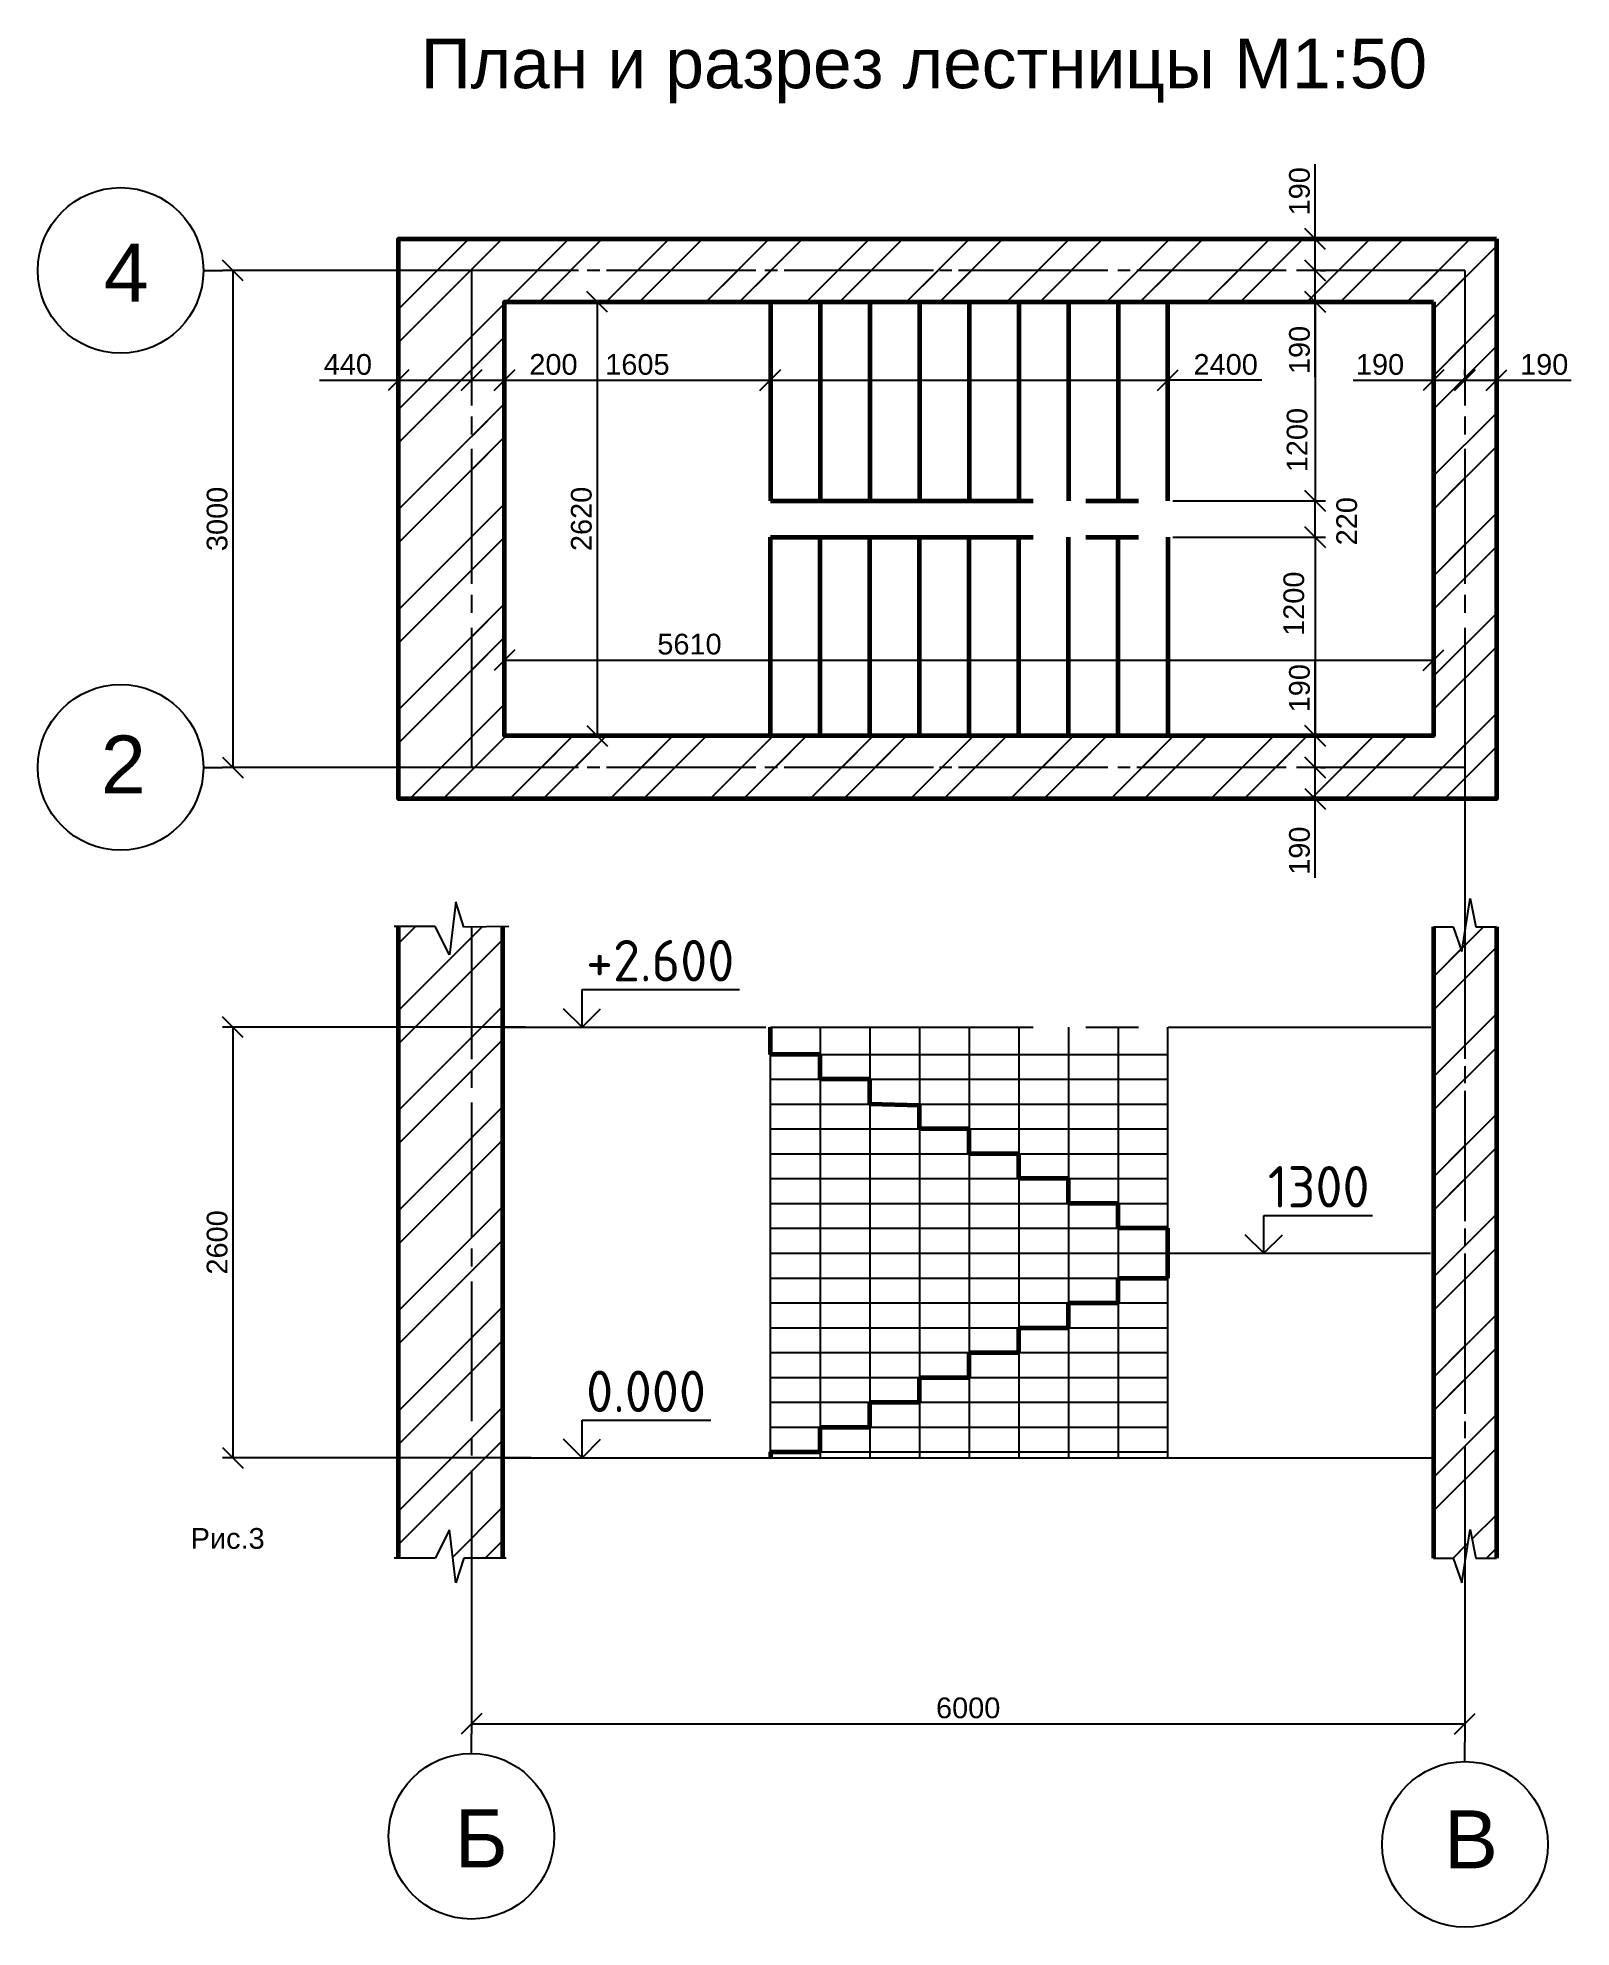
# Model space of a CAD drawing. Header units: millimetres. Extents: x -229914 to 856942, y -268655 to 87212.
# Drawn here: x 413003.5 to 413188.8, y -45184.1 to -44956 of the extents above; entities that cross this region are included whole.
import ezdxf

# ---------------------------------------------------------------- set-up
doc = ezdxf.new("R2010")
doc.units = ezdxf.units.MM
doc.linetypes.add('CENTER2', pattern=[28.575, 19.05, -3.175, 3.175, -3.175])
doc.linetypes.add('осевая', pattern=[50.8, 31.75, -6.35, 6.35, -6.35])
doc.layers.add('каменные и деревянные эл', color=7, linetype='Continuous', lineweight=60)
doc.styles.add('GOST-2.304_Type-B', font='GOST Common.ttf')
doc.styles.get("Standard").update_dxf_attribs({"font": 'arial.ttf'})
doc.dimstyles.new('Копия ISO-2.0', dxfattribs={"dimtxt": 2.5, "dimasz": 2.5, "dimexe": 1.25, "dimexo": 0.625, "dimtad": 1, "dimtxsty": 'Standard', "dimblk": 'OBLIQUE', "dimcen": 2.5, "dimadec": 0, "dimazin": 0, "dimtfac": 1, "dimtmove": 0, "dimatfit": 3, "dimldrblk": 'OBLIQUE', "dimfxl": 1, "dimarcsym": 0})
pattern_1 = [(45, (410100.665, -46254.1005), (-6.047125, 6.047125), []), (45, (410104.696, -46254.1005), (-6.047125, 6.047125), [])]

msp = doc.modelspace()

# ---------------------------------------------------------------- texts
at = {"lineweight": 25, "insert": (413049.81138, -44956.05468), "char_height": 6, "attachment_point": 1}
msp.add_mtext_dynamic_manual_height_columns('План и разрез лестницы М1:50', width=123.211501, gutter_width=0.25, heights=[0], dxfattribs=at)
at = {"attachment_point": 1}
for s, width, insert, char_height in [('4', 3.5, (413011.51171, -44980.82082), 7), ('2', 3.5, (413011.16291, -45040.21511), 7), ('Рис.3', 16.1850376, (413022.01318, -45135.91189), 2.5), ('Б', 3.5, (413053.88842, -45169.88335), 7), ('В', 3.5, (413173.38395, -45169.99636), 7)]:
    msp.add_mtext_dynamic_manual_height_columns(s, width=width, gutter_width=12.5, heights=[0], dxfattribs=dict(at, insert=insert, char_height=char_height))
at = {"char_height": 5, "attachment_point": 1, "style": 'GOST-2.304_Type-B'}
for s, insert in [('+2.600', (413069.77572, -45064.90147)), ('1300', (413152.1184, -45092.20147)), ('0.000', (413069.77572, -45116.90147))]:
    msp.add_mtext_dynamic_manual_height_columns(s, width=3.5, gutter_width=12.5, heights=[0], dxfattribs=dict(at, insert=insert))

# ---------------------------------------------------------------- blocks, each defined once
blk = doc.blocks.new('_Oblique')
at = {"color": 0, "linetype": 'ByBlock', "lineweight": -2}
blk.add_line((-0.5, -0.5), (0.5, 0.5), dxfattribs=at)
blk = doc.blocks.new('*D981')
at = {"color": 0, "lineweight": -2, "transparency": 16777216}
for p, q in [((413055.3, -44984.06), (413025.87, -44984.06)), ((413027.12, -44984.06), (413027.12, -45044.06)), ((413055.3, -45044.06), (413025.87, -45044.06))]:
    blk.add_line(p, q, dxfattribs=at)
at = {"layer": 'Defpoints', "color": 0, "transparency": 16777216}
for p in [(413055.92, -44984.06), (413027.12, -45044.06), (413055.92, -45044.06)]:
    blk.add_point(p, dxfattribs=at)
at = {"color": 0, "lineweight": -2, "transparency": 16777216, "xscale": 2.5, "yscale": 2.5, "zscale": 2.5}
for p, rotation in [((413027.12, -44984.06), 90), ((413027.12, -45044.06), 270)]:
    blk.add_blockref('_Oblique', p, dxfattribs=dict(at, rotation=rotation))
at = {"color": 0, "transparency": 16777216, "insert": (413025.22, -45014.06), "char_height": 2.5, "attachment_point": 5, "rotation": 90}
blk.add_mtext('3000', dxfattribs=at)
blk = doc.blocks.new('*D982')
at = {"color": 0, "lineweight": -2, "transparency": 16777216}
for p, q in [((413175.92, -45134.1), (413175.92, -45160.8)), ((413055.92, -45140.17), (413055.92, -45160.8)), ((413055.92, -45159.55), (413175.92, -45159.55))]:
    blk.add_line(p, q, dxfattribs=at)
at = {"layer": 'Defpoints', "color": 0, "transparency": 16777216}
for p in [(413175.92, -45133.47), (413055.92, -45139.55), (413175.92, -45159.55)]:
    blk.add_point(p, dxfattribs=at)
at = {"color": 0, "lineweight": -2, "transparency": 16777216, "xscale": 2.5, "yscale": 2.5, "zscale": 2.5, "rotation": 180}
blk.add_blockref('_Oblique', (413055.92, -45159.55), dxfattribs=at)
at = {"color": 0, "lineweight": -2, "transparency": 16777216, "xscale": 2.5, "yscale": 2.5, "zscale": 2.5}
blk.add_blockref('_Oblique', (413175.92, -45159.55), dxfattribs=at)
at = {"color": 0, "transparency": 16777216, "insert": (413115.92, -45157.64), "char_height": 2.5, "attachment_point": 5}
blk.add_mtext('6000', dxfattribs=at)
blk = doc.blocks.new('*D983')
at = {"color": 0, "lineweight": -2, "transparency": 16777216}
for p, q in [((413062.46, -45075.42), (413025.87, -45075.42)), ((413027.12, -45075.42), (413027.12, -45127.42)), ((413063.12, -45127.42), (413025.87, -45127.42))]:
    blk.add_line(p, q, dxfattribs=at)
at = {"layer": 'Defpoints', "color": 0, "transparency": 16777216}
for p in [(413063.09, -45075.42), (413027.12, -45127.42), (413063.75, -45127.42)]:
    blk.add_point(p, dxfattribs=at)
at = {"color": 0, "lineweight": -2, "transparency": 16777216, "xscale": 2.5, "yscale": 2.5, "zscale": 2.5}
for p, rotation in [((413027.12, -45075.42), 90), ((413027.12, -45127.42), 270)]:
    blk.add_blockref('_Oblique', p, dxfattribs=dict(at, rotation=rotation))
at = {"color": 0, "transparency": 16777216, "insert": (413025.22, -45101.42), "char_height": 2.5, "attachment_point": 5, "rotation": 90}
blk.add_mtext('2600', dxfattribs=at)
blk = doc.blocks.new('*D984')
at = {"color": 0, "lineweight": -2, "transparency": 16777216}
for p, q in [((413047.12, -44984.69), (413047.12, -44998.57)), ((413055.92, -44984.69), (413055.92, -44998.57)), ((413037.57, -44997.32), (413047.12, -44997.32)), ((413047.12, -44997.32), (413055.92, -44997.32))]:
    blk.add_line(p, q, dxfattribs=at)
at = {"layer": 'Defpoints', "color": 0, "transparency": 16777216}
for p in [(413047.12, -44984.06), (413055.92, -44984.06), (413055.92, -44997.32)]:
    blk.add_point(p, dxfattribs=at)
at = {"color": 0, "lineweight": -2, "transparency": 16777216, "xscale": 2.5, "yscale": 2.5, "zscale": 2.5, "rotation": 180}
blk.add_blockref('_Oblique', (413047.12, -44997.32), dxfattribs=at)
at = {"color": 0, "lineweight": -2, "transparency": 16777216, "xscale": 2.5, "yscale": 2.5, "zscale": 2.5}
blk.add_blockref('_Oblique', (413055.92, -44997.32), dxfattribs=at)
at = {"color": 0, "transparency": 16777216, "insert": (413041, -44995.42), "char_height": 2.5, "attachment_point": 5}
blk.add_mtext('440', dxfattribs=at)
blk = doc.blocks.new('*D985')
at = {"color": 0, "lineweight": -2, "transparency": 16777216}
for p, q in [((413055.92, -44996.7), (413055.92, -44996.07)), ((413059.92, -44996.7), (413059.92, -44996.07)), ((413055.92, -44997.32), (413059.92, -44997.32)), ((413059.92, -44997.32), (413069.23, -44997.32))]:
    blk.add_line(p, q, dxfattribs=at)
at = {"layer": 'Defpoints', "color": 0, "transparency": 16777216}
for p in [(413055.92, -44997.32), (413059.92, -44997.32), (413059.92, -44997.32)]:
    blk.add_point(p, dxfattribs=at)
at = {"color": 0, "lineweight": -2, "transparency": 16777216, "xscale": 2.5, "yscale": 2.5, "zscale": 2.5, "rotation": 180}
blk.add_blockref('_Oblique', (413055.92, -44997.32), dxfattribs=at)
at = {"color": 0, "lineweight": -2, "transparency": 16777216, "xscale": 2.5, "yscale": 2.5, "zscale": 2.5}
blk.add_blockref('_Oblique', (413059.92, -44997.32), dxfattribs=at)
at = {"color": 0, "transparency": 16777216, "insert": (413065.83, -44995.42), "char_height": 2.5, "attachment_point": 5}
blk.add_mtext('200', dxfattribs=at)
blk = doc.blocks.new('*D986')
at = {"color": 0, "lineweight": -2, "transparency": 16777216}
for p, q in [((413060.55, -44987.86), (413072.37, -44987.86)), ((413071.12, -44987.86), (413071.12, -45040.26)), ((413060.55, -45040.26), (413072.37, -45040.26))]:
    blk.add_line(p, q, dxfattribs=at)
at = {"layer": 'Defpoints', "color": 0, "transparency": 16777216}
for p in [(413059.92, -44987.86), (413059.92, -45040.26), (413071.12, -45040.26)]:
    blk.add_point(p, dxfattribs=at)
at = {"color": 0, "lineweight": -2, "transparency": 16777216, "xscale": 2.5, "yscale": 2.5, "zscale": 2.5}
for p, rotation in [((413071.12, -44987.86), 90), ((413071.12, -45040.26), 270)]:
    blk.add_blockref('_Oblique', p, dxfattribs=dict(at, rotation=rotation))
at = {"color": 0, "transparency": 16777216, "insert": (413069.21, -45014.06), "char_height": 2.5, "attachment_point": 5, "rotation": 90}
blk.add_mtext('2620', dxfattribs=at)
blk = doc.blocks.new('*D987')
at = {"color": 0, "lineweight": -2, "transparency": 16777216}
for p, q in [((413059.92, -44996.7), (413059.92, -44996.07)), ((413092.02, -44996.7), (413092.02, -44996.07)), ((413059.92, -44997.32), (413092.02, -44997.32))]:
    blk.add_line(p, q, dxfattribs=at)
at = {"layer": 'Defpoints', "color": 0, "transparency": 16777216}
for p in [(413059.92, -44997.32), (413092.02, -44997.32), (413092.02, -44997.32)]:
    blk.add_point(p, dxfattribs=at)
at = {"color": 0, "lineweight": -2, "transparency": 16777216, "xscale": 2.5, "yscale": 2.5, "zscale": 2.5, "rotation": 180}
blk.add_blockref('_Oblique', (413059.92, -44997.32), dxfattribs=at)
at = {"color": 0, "lineweight": -2, "transparency": 16777216, "xscale": 2.5, "yscale": 2.5, "zscale": 2.5}
blk.add_blockref('_Oblique', (413092.02, -44997.32), dxfattribs=at)
at = {"color": 0, "transparency": 16777216, "insert": (413075.97, -44995.42), "char_height": 2.5, "attachment_point": 5}
blk.add_mtext('1605', dxfattribs=at)
blk = doc.blocks.new('*D988')
at = {"color": 0, "lineweight": -2, "transparency": 16777216}
for p, q in [((413059.92, -45039.64), (413059.92, -45029.85)), ((413172.12, -45039.64), (413172.12, -45029.85)), ((413059.92, -45031.1), (413172.12, -45031.1))]:
    blk.add_line(p, q, dxfattribs=at)
at = {"layer": 'Defpoints', "color": 0, "transparency": 16777216}
for p in [(413172.12, -45031.1), (413059.92, -45040.26), (413172.12, -45040.26)]:
    blk.add_point(p, dxfattribs=at)
at = {"color": 0, "lineweight": -2, "transparency": 16777216, "xscale": 2.5, "yscale": 2.5, "zscale": 2.5, "rotation": 180}
blk.add_blockref('_Oblique', (413059.92, -45031.1), dxfattribs=at)
at = {"color": 0, "lineweight": -2, "transparency": 16777216, "xscale": 2.5, "yscale": 2.5, "zscale": 2.5}
blk.add_blockref('_Oblique', (413172.12, -45031.1), dxfattribs=at)
at = {"color": 0, "transparency": 16777216, "insert": (413082.26, -45029.19), "char_height": 2.5, "attachment_point": 5}
blk.add_mtext('5610', dxfattribs=at)
blk = doc.blocks.new('*D989')
at = {"color": 0, "lineweight": -2, "transparency": 16777216}
for p, q in [((413092.02, -44996.7), (413092.02, -44996.07)), ((413140.02, -44996.7), (413140.02, -44996.07)), ((413092.02, -44997.32), (413140.02, -44997.32)), ((413151.39, -44997.32), (413140.02, -44997.32))]:
    blk.add_line(p, q, dxfattribs=at)
at = {"layer": 'Defpoints', "color": 0, "transparency": 16777216}
for p in [(413092.02, -44997.32), (413140.02, -44997.32), (413140.02, -44997.32)]:
    blk.add_point(p, dxfattribs=at)
at = {"color": 0, "lineweight": -2, "transparency": 16777216, "xscale": 2.5, "yscale": 2.5, "zscale": 2.5, "rotation": 180}
blk.add_blockref('_Oblique', (413092.02, -44997.32), dxfattribs=at)
at = {"color": 0, "lineweight": -2, "transparency": 16777216, "xscale": 2.5, "yscale": 2.5, "zscale": 2.5}
blk.add_blockref('_Oblique', (413140.02, -44997.32), dxfattribs=at)
at = {"color": 0, "transparency": 16777216, "insert": (413147.02, -44995.42), "char_height": 2.5, "attachment_point": 5}
blk.add_mtext('2400', dxfattribs=at)
blk = doc.blocks.new('*D990')
at = {"color": 0, "lineweight": -2, "transparency": 16777216}
for p, q in [((413171.5, -44984.06), (413156.59, -44984.06)), ((413157.84, -44987.86), (413157.84, -44984.06)), ((413171.5, -44987.86), (413156.59, -44987.86)), ((413157.84, -44996.92), (413157.84, -44987.86))]:
    blk.add_line(p, q, dxfattribs=at)
at = {"layer": 'Defpoints', "color": 0, "transparency": 16777216}
for p in [(413157.84, -44984.06), (413172.12, -44984.06), (413172.12, -44987.86)]:
    blk.add_point(p, dxfattribs=at)
at = {"color": 0, "lineweight": -2, "transparency": 16777216, "xscale": 2.5, "yscale": 2.5, "zscale": 2.5}
for p, rotation in [((413157.84, -44984.06), 90), ((413157.84, -44987.86), 270)]:
    blk.add_blockref('_Oblique', p, dxfattribs=dict(at, rotation=rotation))
at = {"color": 0, "transparency": 16777216, "insert": (413155.94, -44993.66), "char_height": 2.5, "attachment_point": 5, "rotation": 90}
blk.add_mtext('190', dxfattribs=at)
blk = doc.blocks.new('*D991')
at = {"color": 0, "lineweight": -2, "transparency": 16777216}
for p, q in [((413157.84, -44980.26), (413157.84, -44971.23)), ((413157.84, -44984.06), (413157.84, -44980.26)), ((413158.46, -44980.26), (413159.09, -44980.26)), ((413158.46, -44984.06), (413159.09, -44984.06))]:
    blk.add_line(p, q, dxfattribs=at)
at = {"layer": 'Defpoints', "color": 0, "transparency": 16777216}
for p in [(413157.84, -44980.26), (413157.84, -44980.26), (413157.84, -44984.06)]:
    blk.add_point(p, dxfattribs=at)
at = {"color": 0, "lineweight": -2, "transparency": 16777216, "xscale": 2.5, "yscale": 2.5, "zscale": 2.5}
for p, rotation in [((413157.84, -44980.26), 90), ((413157.84, -44984.06), 270)]:
    blk.add_blockref('_Oblique', p, dxfattribs=dict(at, rotation=rotation))
at = {"color": 0, "transparency": 16777216, "insert": (413155.94, -44974.5), "char_height": 2.5, "attachment_point": 5, "rotation": 90}
blk.add_mtext('190', dxfattribs=at)
blk = doc.blocks.new('*D992')
at = {"color": 0, "lineweight": -2, "transparency": 16777216}
for p, q in [((413140.65, -44987.86), (413159.09, -44987.86)), ((413157.84, -44987.86), (413157.84, -45011.86)), ((413140.65, -45011.86), (413159.09, -45011.86))]:
    blk.add_line(p, q, dxfattribs=at)
at = {"layer": 'Defpoints', "color": 0, "transparency": 16777216}
for p in [(413140.02, -44987.86), (413140.02, -45011.86), (413157.84, -45011.86)]:
    blk.add_point(p, dxfattribs=at)
at = {"color": 0, "lineweight": -2, "transparency": 16777216, "xscale": 2.5, "yscale": 2.5, "zscale": 2.5}
for p, rotation in [((413157.84, -44987.86), 90), ((413157.84, -45011.86), 270)]:
    blk.add_blockref('_Oblique', p, dxfattribs=dict(at, rotation=rotation))
at = {"color": 0, "transparency": 16777216, "insert": (413155.66, -45004.54), "char_height": 2.5, "attachment_point": 5, "rotation": 90}
blk.add_mtext('1200', dxfattribs=at)
blk = doc.blocks.new('*D993')
at = {"color": 0, "lineweight": -2, "transparency": 16777216}
for p, q in [((413140.65, -45011.86), (413159.09, -45011.86)), ((413157.84, -45016.26), (413157.84, -45011.86)), ((413140.65, -45016.26), (413159.09, -45016.26))]:
    blk.add_line(p, q, dxfattribs=at)
at = {"layer": 'Defpoints', "color": 0, "transparency": 16777216}
for p in [(413140.02, -45011.86), (413157.84, -45011.86), (413140.02, -45016.26)]:
    blk.add_point(p, dxfattribs=at)
at = {"color": 0, "lineweight": -2, "transparency": 16777216, "xscale": 2.5, "yscale": 2.5, "zscale": 2.5}
for p, rotation in [((413157.84, -45011.86), 90), ((413157.84, -45016.26), 270)]:
    blk.add_blockref('_Oblique', p, dxfattribs=dict(at, rotation=rotation))
at = {"color": 0, "transparency": 16777216, "insert": (413161.65, -45014.34), "char_height": 2.5, "attachment_point": 5, "rotation": 90}
blk.add_mtext('220', dxfattribs=at)
blk = doc.blocks.new('*D994')
at = {"color": 0, "lineweight": -2, "transparency": 16777216}
for p, q in [((413157.84, -45016.26), (413157.84, -45040.26)), ((413158.46, -45016.26), (413159.09, -45016.26)), ((413158.46, -45040.26), (413159.09, -45040.26))]:
    blk.add_line(p, q, dxfattribs=at)
at = {"layer": 'Defpoints', "color": 0, "transparency": 16777216}
for p in [(413157.84, -45016.26), (413157.84, -45040.26), (413157.84, -45040.26)]:
    blk.add_point(p, dxfattribs=at)
at = {"color": 0, "lineweight": -2, "transparency": 16777216, "xscale": 2.5, "yscale": 2.5, "zscale": 2.5}
for p, rotation in [((413157.84, -45016.26), 90), ((413157.84, -45040.26), 270)]:
    blk.add_blockref('_Oblique', p, dxfattribs=dict(at, rotation=rotation))
at = {"color": 0, "transparency": 16777216, "insert": (413155.26, -45024.3), "char_height": 2.5, "attachment_point": 5, "rotation": 90}
blk.add_mtext('1200', dxfattribs=at)
blk = doc.blocks.new('*D995')
at = {"color": 0, "lineweight": -2, "transparency": 16777216}
for p, q in [((413175.3, -45044.06), (413156.59, -45044.06)), ((413157.84, -45047.86), (413157.84, -45044.06)), ((413175.3, -45047.86), (413156.59, -45047.86)), ((413157.84, -45057.38), (413157.84, -45047.86))]:
    blk.add_line(p, q, dxfattribs=at)
at = {"layer": 'Defpoints', "color": 0, "transparency": 16777216}
for p in [(413157.84, -45044.06), (413175.92, -45044.06), (413175.92, -45047.86)]:
    blk.add_point(p, dxfattribs=at)
at = {"color": 0, "lineweight": -2, "transparency": 16777216, "xscale": 2.5, "yscale": 2.5, "zscale": 2.5}
for p, rotation in [((413157.84, -45044.06), 90), ((413157.84, -45047.86), 270)]:
    blk.add_blockref('_Oblique', p, dxfattribs=dict(at, rotation=rotation))
at = {"color": 0, "transparency": 16777216, "insert": (413155.94, -45054.12), "char_height": 2.5, "attachment_point": 5, "rotation": 90}
blk.add_mtext('190', dxfattribs=at)
blk = doc.blocks.new('*D996')
at = {"color": 0, "lineweight": -2, "transparency": 16777216}
for p, q in [((413157.84, -45040.26), (413157.84, -45031.23)), ((413157.84, -45044.06), (413157.84, -45040.26)), ((413158.46, -45040.26), (413159.09, -45040.26)), ((413158.46, -45044.06), (413159.09, -45044.06))]:
    blk.add_line(p, q, dxfattribs=at)
at = {"layer": 'Defpoints', "color": 0, "transparency": 16777216}
for p in [(413157.84, -45040.26), (413157.84, -45040.26), (413157.84, -45044.06)]:
    blk.add_point(p, dxfattribs=at)
at = {"color": 0, "lineweight": -2, "transparency": 16777216, "xscale": 2.5, "yscale": 2.5, "zscale": 2.5}
for p, rotation in [((413157.84, -45040.26), 90), ((413157.84, -45044.06), 270)]:
    blk.add_blockref('_Oblique', p, dxfattribs=dict(at, rotation=rotation))
at = {"color": 0, "transparency": 16777216, "insert": (413155.94, -45034.5), "char_height": 2.5, "attachment_point": 5, "rotation": 90}
blk.add_mtext('190', dxfattribs=at)
blk = doc.blocks.new('*D997')
at = {"color": 0, "lineweight": -2, "transparency": 16777216}
for p, q in [((413172.12, -44988.49), (413172.12, -44998.57)), ((413175.92, -44988.49), (413175.92, -44998.57)), ((413162.4, -44997.32), (413172.12, -44997.32)), ((413172.12, -44997.32), (413175.92, -44997.32))]:
    blk.add_line(p, q, dxfattribs=at)
at = {"layer": 'Defpoints', "color": 0, "transparency": 16777216}
for p in [(413172.12, -44987.86), (413175.92, -44987.86), (413175.92, -44997.32)]:
    blk.add_point(p, dxfattribs=at)
at = {"color": 0, "lineweight": -2, "transparency": 16777216, "xscale": 2.5, "yscale": 2.5, "zscale": 2.5, "rotation": 180}
blk.add_blockref('_Oblique', (413172.12, -44997.32), dxfattribs=at)
at = {"color": 0, "lineweight": -2, "transparency": 16777216, "xscale": 2.5, "yscale": 2.5, "zscale": 2.5}
blk.add_blockref('_Oblique', (413175.92, -44997.32), dxfattribs=at)
at = {"color": 0, "transparency": 16777216, "insert": (413165.66, -44995.42), "char_height": 2.5, "attachment_point": 5}
blk.add_mtext('190', dxfattribs=at)
blk = doc.blocks.new('*D998')
at = {"color": 0, "lineweight": -2, "transparency": 16777216}
for p, q in [((413175.92, -44996.7), (413175.92, -44996.07)), ((413179.72, -44996.7), (413179.72, -44996.07)), ((413175.92, -44997.32), (413179.72, -44997.32)), ((413179.72, -44997.32), (413188.75, -44997.32))]:
    blk.add_line(p, q, dxfattribs=at)
at = {"layer": 'Defpoints', "color": 0, "transparency": 16777216}
for p in [(413175.92, -44997.32), (413179.72, -44997.32), (413179.72, -44997.32)]:
    blk.add_point(p, dxfattribs=at)
at = {"color": 0, "lineweight": -2, "transparency": 16777216, "xscale": 2.5, "yscale": 2.5, "zscale": 2.5, "rotation": 180}
blk.add_blockref('_Oblique', (413175.92, -44997.32), dxfattribs=at)
at = {"color": 0, "lineweight": -2, "transparency": 16777216, "xscale": 2.5, "yscale": 2.5, "zscale": 2.5}
blk.add_blockref('_Oblique', (413179.72, -44997.32), dxfattribs=at)
at = {"color": 0, "transparency": 16777216, "insert": (413185.49, -44995.42), "char_height": 2.5, "attachment_point": 5}
blk.add_mtext('190', dxfattribs=at)

# ---------------------------------------------------------------- dimensions: what is measured, and where the dimension line sits
for base, p1, p2, text, picture, middle in [((413157.83874, -44980.26014), (413157.83874, -44984.06014), (413157.83874, -44980.26014), '190', '*D991', (413155.93731, -44974.4953)), ((413027.12438, -45044.06014), (413055.92438, -44984.06014), (413055.92438, -45044.06014), '3000', '*D981', (413025.22209, -45014.06014)), ((413071.11571, -45040.26014), (413059.92438, -44987.86014), (413059.92438, -45040.26014), '2620', '*D986', (413069.21427, -45014.06014)), ((413157.83874, -45040.26014), (413157.83874, -45044.06014), (413157.83874, -45040.26014), '190', '*D996', (413155.93731, -45034.4953)), ((413027.12438, -45127.41922), (413063.08864, -45075.41922), (413063.74627, -45127.41922), '2600', '*D983', (413025.22295, -45101.41922))]:
    dim = msp.add_linear_dim(base=base, p1=p1, p2=p2, angle=90, text=text, dimstyle='Копия ISO-2.0')
    dim.commit()
    dim.dimension.update_dxf_attribs({"geometry": picture, "text_midpoint": middle})
for base, p1, p2, text, override, picture, middle in [((413157.83874, -44984.06014), (413172.12438, -44987.86014), (413172.12438, -44984.06014), '190', {"dimtmove": 1}, '*D990', (413155.71135, -44993.65843)), ((413157.83874, -45011.86014), (413140.02438, -44987.86014), (413140.02438, -45011.86014), '1200', {"dimtmove": 1}, '*D992', (413157.5661, -45004.54216)), ((413157.83874, -45011.86014), (413140.02438, -45016.26014), (413140.02438, -45011.86014), '220', {"dimtmove": 2}, '*D993', (413161.65234, -45014.33832)), ((413157.83874, -45040.26014), (413157.83874, -45016.26014), (413157.83874, -45040.26014), '1200', {"dimtmove": 2}, '*D994', (413155.26439, -45024.30138)), ((413157.83874, -45044.06014), (413175.92438, -45047.86014), (413175.92438, -45044.06014), '190', {"dimtmove": 1}, '*D995', (413155.93731, -45054.11567))]:
    dim = msp.add_linear_dim(base=base, p1=p1, p2=p2, angle=90, text=text, dimstyle='Копия ISO-2.0', override=override)
    dim.commit()
    dim.dimension.update_dxf_attribs({"geometry": picture, "text_midpoint": middle, "dimtype": 160})
for base, p1, p2, text, override, picture, middle in [((413055.92438, -44997.32139), (413047.12438, -44984.06014), (413055.92438, -44984.06014), '440', {"dimtmove": 1}, '*D984', (413041.00182, -44995.41995)), ((413175.92438, -44997.32139), (413172.12438, -44987.86014), (413175.92438, -44987.86014), '190', {"dimtmove": 1}, '*D997', (413165.66422, -44995.41995)), ((413140.02438, -44997.32139), (413092.02438, -44997.32139), (413140.02438, -44997.32139), '2400', {"dimtmove": 1}, '*D989', (413147.01592, -44995.41995)), ((413172.12438, -45031.09567), (413059.92438, -45040.26014), (413172.12438, -45040.26014), '5610', {"dimtmove": 2}, '*D988', (413082.26239, -45029.19424))]:
    dim = msp.add_linear_dim(base=base, p1=p1, p2=p2, text=text, dimstyle='Копия ISO-2.0', override=override)
    dim.commit()
    dim.dimension.update_dxf_attribs({"geometry": picture, "text_midpoint": middle, "dimtype": 160})
for base, p1, p2, text, picture, middle in [((413059.92438, -44997.32139), (413055.92438, -44997.32139), (413059.92438, -44997.32139), '200', '*D985', (413065.8282, -44995.41995)), ((413092.02438, -44997.32139), (413059.92438, -44997.32139), (413092.02438, -44997.32139), '1605', '*D987', (413075.97438, -44995.41995)), ((413179.72438, -44997.32139), (413175.92438, -44997.32139), (413179.72438, -44997.32139), '190', '*D998', (413185.48922, -44995.41995)), ((413175.92438, -45159.54596), (413055.92438, -45139.54596), (413175.92438, -45133.47455), '6000', '*D982', (413115.92438, -45157.64453))]:
    dim = msp.add_linear_dim(base=base, p1=p1, p2=p2, text=text, dimstyle='Копия ISO-2.0')
    dim.commit()
    dim.dimension.update_dxf_attribs({"geometry": picture, "text_midpoint": middle})

# ---------------------------------------------------------------- hatches: boundary and pattern name
at = {"linetype": 'осевая'}
h = msp.add_hatch(dxfattribs=at)
h.set_pattern_fill('ANSI32', color=256, scale=0.89784)
h.set_pattern_definition(pattern_1)
h.paths.add_polyline_path([(413047.12438, -45047.86014), (413179.72438, -45047.86014), (413179.72438, -44980.26014), (413047.12438, -44980.26014)])
h.paths.add_polyline_path([(413059.92438, -44987.86014), (413172.12438, -44987.86014), (413172.12438, -45040.26014), (413059.92438, -45040.26014)], flags=16)
h = msp.add_hatch(dxfattribs=at)
h.set_pattern_fill('ANSI32', color=256, scale=0.89784)
h.set_pattern_definition(pattern_1)
h.paths.add_polyline_path([(413055.92438, -44984.06014), (413055.92438, -45044.06014), (413175.92438, -45044.06014), (413175.92438, -44984.06014)])
h.paths.add_polyline_path([(413059.92438, -44987.86014), (413059.92438, -45040.26014), (413172.12438, -45040.26014), (413172.12438, -44987.86014)], flags=16)
h = msp.add_hatch(dxfattribs=at)
h.set_pattern_fill('ANSI32', color=256, scale=0.89784)
h.set_pattern_definition(pattern_1)
h.paths.add_polyline_path([(413179.72438, -45063.30314), (413177.23, -45063.30314), (413176.5304, -45059.87465), (413175.5534, -45066.31087), (413174.51569, -45063.30314), (413172.12438, -45063.29249), (413172.12438, -45139.54596), (413174.51569, -45139.54596), (413175.5534, -45142.53987), (413176.5304, -45136.10366), (413177.23, -45139.54596), (413179.72438, -45139.54596)])
h.paths.add_polyline_path([(413055.92438, -45139.54596), (413059.72438, -45139.53976), (413059.72438, -45063.30314), (413055.95779, -45063.35884)])
h.paths.add_polyline_path([(413055.95779, -45063.35884), (413055.01668, -45063.37275), (413054.0321, -45060.29857), (413053.29013, -45066.71529), (413051.52918, -45063.29249), (413047.12438, -45063.29249), (413047.12438, -45139.54596), (413051.52918, -45139.54596), (413053.29013, -45136.12316), (413054.0321, -45142.53987), (413055.01668, -45139.54596), (413055.92438, -45139.54596)])
h = msp.add_hatch(dxfattribs=at)
h.set_pattern_fill('ANSI32', color=256, scale=0.89784)
h.set_pattern_definition(pattern_1)
h.paths.add_polyline_path([(413172.12438, -45139.54596), (413174.51569, -45139.54596), (413175.5534, -45142.53987), (413175.92438, -45139.33152), (413175.92438, -45063.90363), (413175.50753, -45060.29857), (413174.21842, -45063.29249), (413172.12438, -45063.29249)])

# ---------------------------------------------------------------- linework, layer by layer
for p, q in [((413023.54767, -44984.06014), (413025.87438, -44984.06014)), ((413023.54767, -45044.06014), (413025.87438, -45044.06014)), ((413175.92438, -45044.06014), (413175.92438, -45079.24382)), ((413175.92438, -45065.07648), (413175.92438, -45063.90363)), ((413069.27831, -45075.41922), (413069.27831, -45070.86977)), ((413069.27831, -45070.86977), (413088.28688, -45070.86977)), ((413069.27831, -45075.41922), (413067.03621, -45073.19805)), ((413069.27831, -45075.41922), (413071.5204, -45073.19805)), ((413175.92438, -45080.14543), (413175.92438, -45082.17471)), ((413175.92438, -45083.13809), (413175.92438, -45098.85649)), ((413151.62099, -45102.71922), (413151.62099, -45098.16977)), ((413151.62099, -45098.16977), (413164.73891, -45098.16977)), ((413151.62099, -45102.71922), (413149.37889, -45100.49805)), ((413151.62099, -45102.71922), (413153.86308, -45100.49805)), ((413175.92438, -45099.7581), (413175.92438, -45101.78738)), ((413175.92438, -45102.75077), (413175.92438, -45122.12687)), ((413069.27831, -45127.41922), (413069.27831, -45122.86977)), ((413069.27831, -45122.86977), (413084.82682, -45122.86977)), ((413175.92438, -45123.02848), (413175.92438, -45125.05776)), ((413069.27831, -45127.41922), (413067.03621, -45125.19805)), ((413069.27831, -45127.41922), (413071.5204, -45125.19805)), ((413175.92438, -45126.02115), (413175.92438, -45161.782)), ((413055.92438, -45163.12267), (413055.92438, -45160.79596)), ((413175.92438, -45164.1087), (413175.92438, -45161.782))]:
    msp.add_line(p, q)
at = {"linetype": 'CENTER2'}
for p, q in [((413068.83713, -44984.06014), (413050.92438, -44984.06014)), ((413055.92438, -44984.06014), (413055.92438, -45000.37385)), ((413071.4206, -44984.06014), (413069.90706, -44984.06014)), ((413090.26962, -44984.06014), (413072.22694, -44984.06014)), ((413092.87293, -44984.06014), (413091.35938, -44984.06014)), ((413111.72195, -44984.06014), (413093.67927, -44984.06014)), ((413113.95347, -44984.06014), (413112.43993, -44984.06014)), ((413132.80249, -44984.06014), (413114.75981, -44984.06014)), ((413135.49667, -44984.06014), (413133.98313, -44984.06014)), ((413154.34569, -44984.06014), (413136.30301, -44984.06014)), ((413157.07536, -44984.06014), (413155.56181, -44984.06014)), ((413175.92438, -44984.06014), (413157.8817, -44984.06014)), ((413175.92438, -44984.06014), (413175.92438, -45000.37385)), ((413055.92438, -45001.70064), (413055.92438, -45003.84821)), ((413175.92438, -45001.70064), (413175.92438, -45003.84821)), ((413055.92438, -45005.60149), (413055.92438, -45021.91521)), ((413175.92438, -45005.60149), (413175.92438, -45021.91521)), ((413055.92438, -45023.242), (413055.92438, -45025.38957)), ((413175.92438, -45023.242), (413175.92438, -45025.38957)), ((413055.92438, -45027.20928), (413055.92438, -45044.06014)), ((413175.92438, -45027.20928), (413175.92438, -45044.06014)), ((413068.83713, -45044.06014), (413050.92438, -45044.06014)), ((413071.4206, -45044.06014), (413069.90706, -45044.06014)), ((413090.26962, -45044.06014), (413072.22694, -45044.06014)), ((413092.87293, -45044.06014), (413091.35938, -45044.06014)), ((413111.72195, -45044.06014), (413093.67927, -45044.06014)), ((413113.95347, -45044.06014), (413112.43993, -45044.06014)), ((413132.80249, -45044.06014), (413114.75981, -45044.06014)), ((413135.49667, -45044.06014), (413133.98313, -45044.06014)), ((413154.34569, -45044.06014), (413136.30301, -45044.06014)), ((413157.07536, -45044.06014), (413155.56181, -45044.06014)), ((413175.92438, -45044.06014), (413157.8817, -45044.06014)), ((413055.92438, -45063.35933), (413055.92438, -45079.29961)), ((413055.92438, -45080.6264), (413055.92438, -45082.77397)), ((413055.92438, -45084.52725), (413055.92438, -45100.84097)), ((413055.92438, -45102.16776), (413055.92438, -45104.31533)), ((413055.92438, -45106.13504), (413055.92438, -45122.9859)), ((413055.92438, -45125.0019), (413055.92438, -45127.14947)), ((413055.92438, -45128.96919), (413055.92438, -45145.82005))]:
    msp.add_line(p, q, dxfattribs=at)
at = {"linetype": 'осевая', "lineweight": 25}
for p, q in [((413059.72438, -45075.41922), (413092.02438, -45075.41922)), ((413092.02438, -45075.41922), (413140.06026, -45075.41922)), ((413140.06026, -45075.41922), (413172.12438, -45075.41922))]:
    msp.add_line(p, q, dxfattribs=at)
at = {"linetype": 'осевая'}
for p, q in [((413075.87438, -45075.41922), (413075.87438, -45075.41922)), ((413075.87438, -45075.41922), (413075.87438, -45075.41922)), ((413075.87438, -45075.41922), (413075.87438, -45075.41922)), ((413140.02438, -45102.71922), (413172.12438, -45102.71922))]:
    msp.add_line(p, q, dxfattribs=at)
at = {"lineweight": 25}
for p, q in [((413098.02438, -45075.41922), (413098.02438, -45078.71922)), ((413104.02438, -45075.41922), (413104.02438, -45081.71922)), ((413110.02438, -45075.41922), (413110.02438, -45084.71922)), ((413116.02438, -45075.41922), (413116.02438, -45087.71922)), ((413122.02438, -45075.41922), (413122.02438, -45090.71922)), ((413128.02438, -45075.41922), (413128.02438, -45093.71922)), ((413134.02438, -45075.41922), (413134.02438, -45096.71922)), ((413140.02438, -45099.71922), (413140.02438, -45075.41922)), ((413098.02438, -45078.71922), (413140.02438, -45078.71922)), ((413092.02438, -45081.71922), (413098.02438, -45081.71922)), ((413098.02438, -45081.71922), (413098.02438, -45123.71922)), ((413104.02438, -45081.71922), (413140.02438, -45081.71922)), ((413092.02438, -45084.71922), (413104.02438, -45084.71922)), ((413104.02438, -45084.71922), (413104.02438, -45120.71922)), ((413110.02438, -45084.71922), (413140.02438, -45084.71922)), ((413092.02438, -45087.71922), (413110.02438, -45087.71922)), ((413110.02438, -45087.71922), (413110.02438, -45117.71922)), ((413116.02438, -45087.71922), (413140.02438, -45087.71922)), ((413092.02438, -45090.71922), (413116.02438, -45090.71922)), ((413116.02438, -45090.71922), (413116.02438, -45114.71922)), ((413122.02438, -45090.71922), (413140.02438, -45090.71922)), ((413092.02438, -45093.71922), (413122.02438, -45093.71922)), ((413122.02438, -45093.71922), (413122.02438, -45111.71922)), ((413128.02438, -45093.71922), (413140.02438, -45093.71922)), ((413092.02438, -45096.71922), (413128.02438, -45096.71922)), ((413128.02438, -45096.71922), (413128.02438, -45108.71922)), ((413134.02438, -45096.71922), (413140.02438, -45096.71922)), ((413092.02438, -45099.71922), (413134.02438, -45099.71922)), ((413134.02438, -45099.71922), (413134.02438, -45105.71922)), ((413092.02438, -45102.71922), (413140.02438, -45102.71922)), ((413092.02438, -45105.71922), (413134.02438, -45105.71922)), ((413140.02438, -45127.41922), (413140.02438, -45105.71922)), ((413092.02438, -45108.71922), (413128.02438, -45108.71922)), ((413134.02438, -45108.71922), (413140.02438, -45108.71922)), ((413134.02438, -45108.71922), (413134.02438, -45127.41922)), ((413092.02438, -45111.71922), (413122.02438, -45111.71922)), ((413128.02438, -45111.71922), (413140.02438, -45111.71922)), ((413128.02438, -45111.71922), (413128.02438, -45127.41922)), ((413092.02438, -45114.71922), (413116.02438, -45114.71922)), ((413122.02438, -45114.71922), (413140.02438, -45114.71922)), ((413122.02438, -45114.71922), (413122.02438, -45127.41922)), ((413092.02438, -45117.71922), (413110.02438, -45117.71922)), ((413116.02438, -45117.71922), (413140.02438, -45117.71922)), ((413116.02438, -45117.71922), (413116.02438, -45127.41922)), ((413092.02438, -45120.71922), (413104.02438, -45120.71922)), ((413110.02438, -45120.71922), (413140.02438, -45120.71922)), ((413110.02438, -45120.71922), (413110.02438, -45127.41922)), ((413092.02438, -45123.71922), (413098.02438, -45123.71922)), ((413104.02438, -45123.71922), (413140.02438, -45123.71922)), ((413104.02438, -45123.71922), (413104.02438, -45127.41922)), ((413098.02438, -45126.71922), (413140.02438, -45126.71922)), ((413098.02438, -45126.71922), (413098.02438, -45127.41922)), ((413059.72438, -45127.41922), (413172.12438, -45127.41922))]:
    msp.add_line(p, q, dxfattribs=at)
at = {"linetype": 'осевая'}
for points in [[(413060.44462, -45063.29249), (413055.01668, -45063.37275), (413054.0321, -45060.29857), (413053.29013, -45066.71529)], [(413172.12438, -45063.31695), (413174.51569, -45063.30314), (413175.5534, -45066.31087), (413176.5304, -45059.87465), (413177.23, -45063.30314), (413179.72438, -45063.30314)], [(413053.29013, -45066.71529), (413051.52918, -45063.29249), (413046.58681, -45063.29249)], [(413053.29013, -45136.12316), (413051.52918, -45139.54596), (413046.58681, -45139.54596)], [(413060.11873, -45139.54596), (413055.01668, -45139.54596), (413054.0321, -45142.53987), (413053.29013, -45136.12316)], [(413172.12438, -45139.54596), (413174.51569, -45139.54596), (413175.5534, -45142.53987), (413176.5304, -45136.10366), (413177.23, -45139.54596), (413179.72438, -45139.54596)]]:
    msp.add_lwpolyline(points, dxfattribs=at)
for centre in [(413013.54767, -44984.06014), (413013.54767, -45044.06014), (413055.92438, -45173.12267), (413175.92438, -45174.1087)]:
    msp.add_circle(centre, 10)
at = {"layer": 'каменные и деревянные эл', "linetype": 'осевая'}
for p, q in [((413092.02438, -44987.86014), (413092.02438, -45011.86014)), ((413098.02438, -44987.86014), (413098.02438, -45011.86014)), ((413104.02438, -44987.86014), (413104.02438, -45011.86014)), ((413110.02438, -44987.86014), (413110.02438, -45011.86014)), ((413116.02438, -44987.86014), (413116.02438, -45011.86014)), ((413122.02438, -44987.86014), (413122.02438, -45011.86014)), ((413128.02438, -44987.86014), (413128.02438, -45011.86014)), ((413134.02438, -44987.86014), (413134.02438, -45011.86014)), ((413140.02438, -45011.86014), (413140.02438, -44987.86014)), ((413092.02438, -45011.86014), (413140.02438, -45011.86014)), ((413092.02438, -45040.26014), (413092.02438, -45016.26014)), ((413092.02438, -45016.26014), (413140.02438, -45016.26014)), ((413098.02438, -45040.26014), (413098.02438, -45016.26014)), ((413104.02438, -45040.26014), (413104.02438, -45016.26014)), ((413110.02438, -45040.26014), (413110.02438, -45016.26014)), ((413116.02438, -45040.26014), (413116.02438, -45016.26014)), ((413122.02438, -45040.26014), (413122.02438, -45016.26014)), ((413128.02438, -45040.26014), (413128.02438, -45016.26014)), ((413134.02438, -45040.26014), (413134.02438, -45016.26014)), ((413140.02438, -45016.26014), (413140.02438, -45040.26014))]:
    msp.add_line(p, q, dxfattribs=at)
at = {"layer": 'каменные и деревянные эл', "color": 0}
for p, q in [((413047.12438, -45139.54596), (413047.12438, -45063.29249)), ((413059.72438, -45139.54596), (413059.72438, -45063.30314))]:
    msp.add_line(p, q, dxfattribs=at)
at = {"layer": 'каменные и деревянные эл'}
for p, q in [((413172.12438, -45063.31695), (413172.12438, -45139.54596)), ((413179.72438, -45063.30314), (413179.72438, -45139.54596))]:
    msp.add_line(p, q, dxfattribs=at)
at = {"layer": 'каменные и деревянные эл', "linetype": 'CENTER2'}
for p, q in [((413092.02438, -45078.71922), (413092.02438, -45075.41922)), ((413098.02438, -45078.71922), (413092.02438, -45078.71922)), ((413098.02438, -45081.71922), (413098.02438, -45078.71922)), ((413104.02438, -45081.71922), (413098.02438, -45081.71922)), ((413104.02438, -45084.71922), (413104.02438, -45081.71922)), ((413110.02438, -45084.87889), (413104.02438, -45084.71922)), ((413110.02438, -45087.71922), (413110.02438, -45084.87889)), ((413116.02438, -45087.71922), (413110.02438, -45087.71922)), ((413116.02438, -45090.71922), (413116.02438, -45087.71922)), ((413122.02438, -45090.71922), (413116.02438, -45090.71922)), ((413122.02438, -45093.71922), (413122.02438, -45090.71922)), ((413128.02438, -45093.71922), (413122.02438, -45093.71922)), ((413128.02438, -45096.71922), (413128.02438, -45093.71922)), ((413134.02438, -45096.71922), (413128.02438, -45096.71922)), ((413134.02438, -45099.71922), (413134.02438, -45096.71922)), ((413140.02438, -45099.71922), (413134.02438, -45099.71922)), ((413140.02438, -45102.71922), (413140.02438, -45099.71922)), ((413140.02438, -45105.71922), (413140.02438, -45102.71922)), ((413134.02438, -45108.71922), (413134.02438, -45105.71922)), ((413134.02438, -45105.71922), (413140.02438, -45105.71922)), ((413128.02438, -45111.71922), (413128.02438, -45108.71922)), ((413128.02438, -45108.71922), (413134.02438, -45108.71922)), ((413122.02438, -45114.71922), (413122.02438, -45111.71922)), ((413122.02438, -45111.71922), (413128.02438, -45111.71922)), ((413116.02438, -45117.71922), (413116.02438, -45114.71922)), ((413116.02438, -45114.71922), (413122.02438, -45114.71922)), ((413110.02438, -45120.71922), (413110.02438, -45117.71922)), ((413110.02438, -45117.71922), (413116.02438, -45117.71922)), ((413104.02438, -45123.71922), (413104.02438, -45120.71922)), ((413104.02438, -45120.71922), (413110.02438, -45120.71922)), ((413098.02438, -45126.71922), (413098.02438, -45123.71922)), ((413098.02438, -45123.71922), (413104.02438, -45123.71922)), ((413092.02438, -45126.71922), (413092.02438, -45127.41922)), ((413092.02438, -45126.71922), (413098.02438, -45126.71922))]:
    msp.add_line(p, q, dxfattribs=at)
at = {"layer": 'каменные и деревянные эл', "lineweight": 25}
msp.add_line((413092.02438, -45126.71922), (413092.02438, -45078.71922), dxfattribs=at)
at = {"layer": 'каменные и деревянные эл'}
for points in [[(413179.72438, -44980.26014), (413179.72438, -45047.86014), (413047.12438, -45047.86014), (413047.12438, -44980.26014)], [(413172.12438, -44987.86014), (413172.12438, -45040.26014), (413059.92438, -45040.26014), (413059.92438, -44987.86014)]]:
    msp.add_lwpolyline(points, close=True, dxfattribs=at)

msp.set_redraw_order([(e.dxf.handle, doc.entitydb.next_handle()) for e in msp.query("TEXT MTEXT ATTDEF DIMENSION ARC_DIMENSION")])  # texts and dimensions are drawn at this point

doc.saveas('drawing.dxf')
